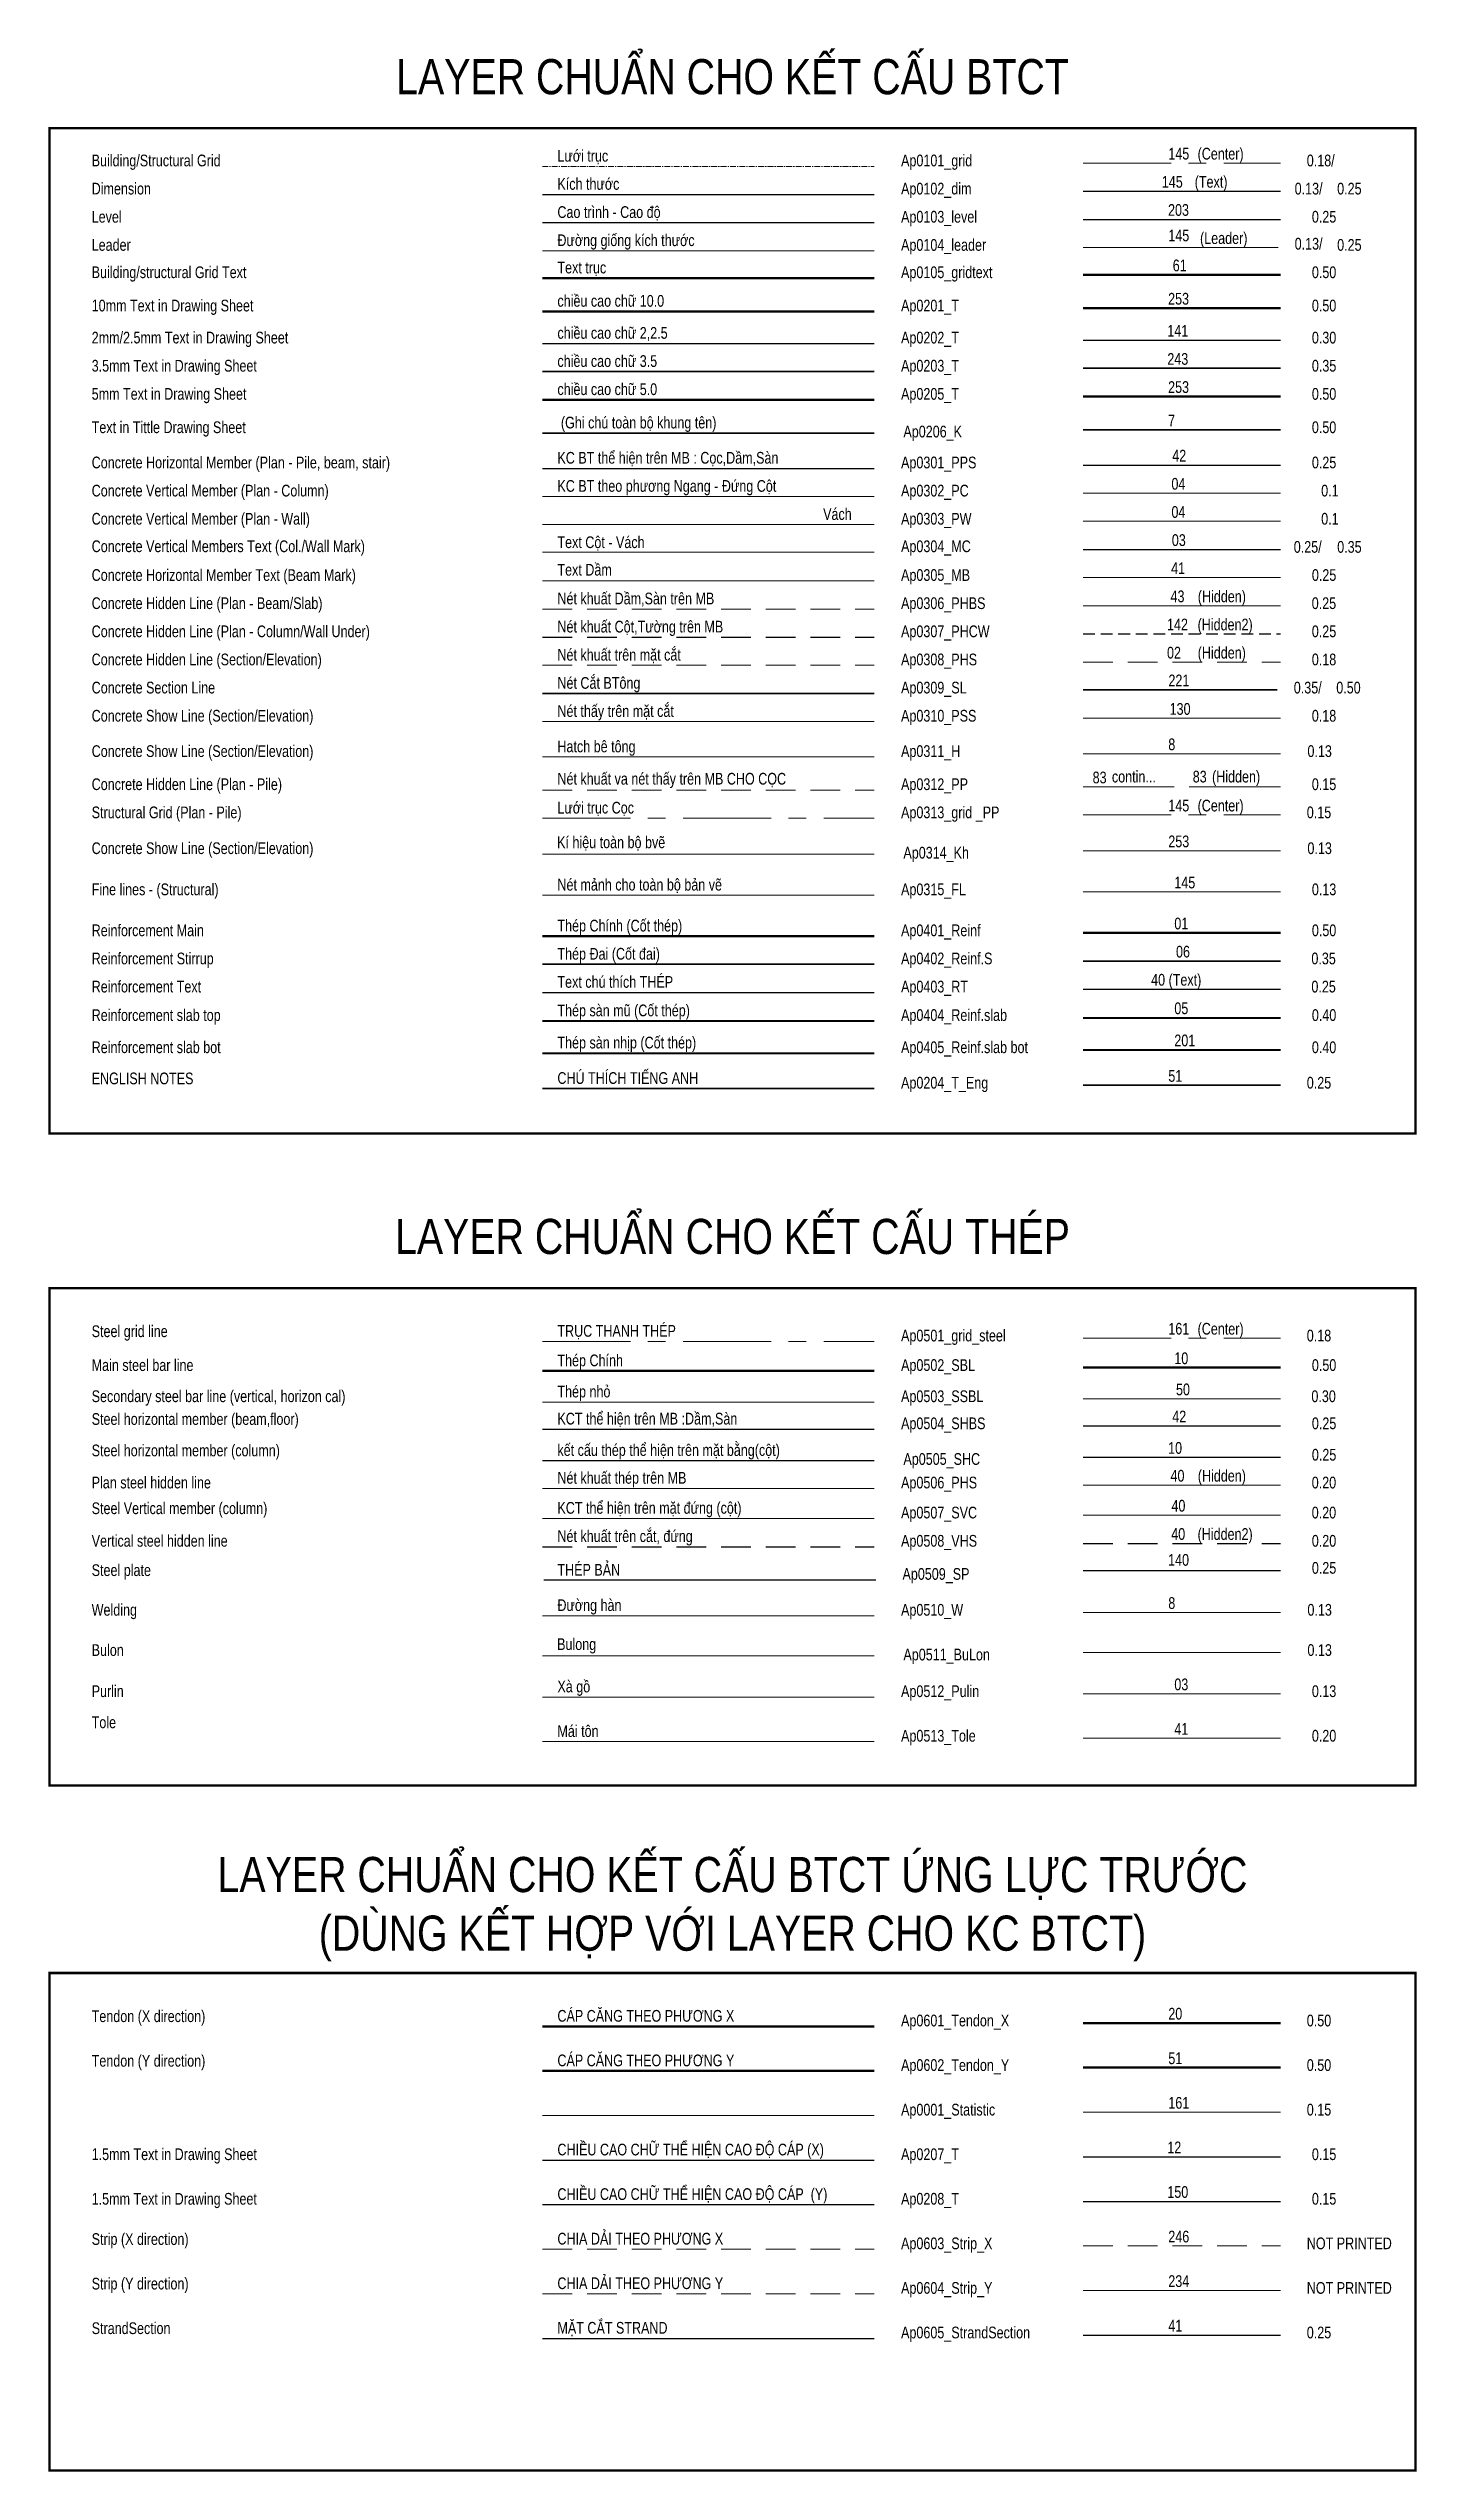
# Model space of a CAD drawing. Header units: millimetres. Extents: x 925681 to 1410834, y 71669 to 296428.
# Drawn here: x 1002164 to 1031334, y 232447 to 284111 of the extents above; entities that cross this region are included whole.
import ezdxf
from ezdxf.enums import TextEntityAlignment as Align

# ---------------------------------------------------------------- set-up
doc = ezdxf.new("R2010")
doc.units = ezdxf.units.MM
doc.header["$LTSCALE"] = 100
for name, pattern in [('CENTER', [2, 1.25, -0.25, 0.25, -0.25]), ('HIDDEN', [9.525, 6.35, -3.175]), ('HIDDEN2', [0.1875, 0.125, -0.0625])]:
    doc.linetypes.add(name, pattern=pattern)
for name, color, linetype, lineweight in [('Ap0001_Statistic', 161, 'Continuous', 15), ('Ap0101_grid', 145, 'CENTER', 18), ('Ap0102_dim', 145, 'Continuous', 25), ('Ap0103_level', 203, 'Continuous', 25), ('Ap0104_leader', 145, 'Continuous', 25), ('Ap0105_gridtext', 61, 'Continuous', 50), ('Ap0201_T', 253, 'Continuous', 50), ('Ap0202_T', 141, 'Continuous', 25), ('Ap0203_T', 243, 'Continuous', 35), ('Ap0204_T_ENGLISH', 51, 'Continuous', 35), ('Ap0205_T', 253, 'Continuous', 50), ('Ap0206_K', 7, 'Continuous', 35), ('Ap0207_T', 12, 'Continuous', 25), ('Ap0208_T', 150, 'Continuous', 25), ('Ap0301_PPS', 42, 'Continuous', 30), ('Ap0302_PC', 4, 'Continuous', 9), ('Ap0303_PW', 4, 'Continuous', 9), ('Ap0304_MC', 3, 'Continuous', 25), ('Ap0305_MB', 41, 'Continuous', 25), ('Ap0306_PHBS', 43, 'HIDDEN', 20), ('Ap0307_PHCW', 142, 'HIDDEN2', 25), ('Ap0308_PHS', 2, 'HIDDEN', 18), ('Ap0309_SL', 221, 'Continuous', 35), ('Ap0310_PSS', 130, 'Continuous', 18), ('Ap0311_H', 8, 'Continuous', 15), ('Ap0312_PP', 84, 'HIDDEN', 15), ('Ap0313_grid _PP', 145, 'CENTER', 15), ('Ap0314_Kh', 253, 'Continuous', 15), ('Ap0315_FL', 145, 'Continuous', 13), ('Ap0401_Reinf', 1, 'Continuous', 50), ('Ap0402_Reinf.S', 6, 'Continuous', 35), ('Ap0403_RT', 40, 'Continuous', 25), ('Ap0404_Reinf.slab', 5, 'Continuous', 40), ('Ap0405_Reinf.slab bot', 201, 'Continuous', 40), ('Ap0501-grid_steel', 61, 'CENTER', 18), ('Ap0502_SBL', 10, 'Continuous', 50), ('Ap0503_SSBL', 50, 'Continuous', 20), ('Ap0504_SHBS', 42, 'Continuous', 25), ('Ap0505_SHC', 1, 'Continuous', 25), ('Ap0506_PHS', 40, 'Continuous', 20), ('Ap0507_SVC', 40, 'Continuous', 20), ('Ap0508_VHS', 40, 'HIDDEN', 25), ('Ap0509_SP', 140, 'Continuous', 25), ('Ap0510_W', 8, 'Continuous', 13), ('Ap0511_BuLon', 150, 'Continuous', 13), ('Ap0512_Pulin', 3, 'Continuous', 13), ('Ap0513_Tole', 41, 'Continuous', 20), ('Ap0601_Tendon_X', 20, 'Continuous', 50), ('Ap0602_Tendon_Y', 51, 'Continuous', 50), ('Ap0605-StrandSection', 41, 'Continuous', 25)]:
    doc.layers.add(name, color=color, linetype=linetype, lineweight=lineweight)
doc.layers.add('Ap0603_Strip_X', color=246, linetype='HIDDEN', lineweight=9, plot=False)
doc.layers.add('Ap0604_Strip_Y', color=156, linetype='HIDDEN', lineweight=9, plot=False)
doc.styles.add('Ap_vn_vni.shx', font='vn_vni.shx', dxfattribs={"width": 0.8})
doc.styles.add('Ap_Vni-helve', font='', dxfattribs={"width": 0.8, "height": 1})
doc.styles.get('Ap_Vni-helve').set_extended_font_data('VNI-Helve')

msp = doc.modelspace()

# ---------------------------------------------------------------- texts
at = {"layer": 'Ap0001_Statistic', "style": 'Ap_vn_vni.shx', "width": 0.8}
for s, p in [('Ap0001_Statistic', (1020343.2, 240038.3)), ('161', (1026041.2, 240183.4)), ('0.15', (1028993.8, 240038.3))]:
    msp.add_text(s, height=250, rotation=360, dxfattribs=at).set_placement(p)
at = {"layer": 'Ap0101_grid', "style": 'Ap_vn_vni.shx', "width": 0.8}
for s, p in [('Building/Structural Grid', (1003085.9, 281597.4)), ('Löôùi truïc', (1013016.2, 281697.4)), ('Ap0101_grid', (1020343.2, 281597.4)), ('145', (1026041.2, 281742.6)), ('(Center)', (1026665.5, 281742.6)), ('0.18/', (1028993.8, 281597.4)), ('145', (1026041.2, 279999.2))]:
    msp.add_text(s, height=250, rotation=360, dxfattribs=at).set_placement(p)
at = {"layer": 'Ap0102_dim', "style": 'Ap_vn_vni.shx', "width": 0.8}
for s, p in [('Dimension', (1003085.9, 280997.4)), ('Kích thöôùc', (1013016.2, 281097.4)), ('Ap0102_dim', (1020343.2, 280997.4))]:
    msp.add_text(s, height=250, rotation=360, dxfattribs=at).set_placement(p)
at = {"layer": 'Ap0102_dim', "lineweight": 25, "style": 'Ap_vn_vni.shx', "width": 0.8}
for s, p in [('145', (1025902.7, 281142.6)), ('(Text)', (1026604, 281142.6)), ('0.25', (1029641.4, 280997.4))]:
    msp.add_text(s, height=250, rotation=360, dxfattribs=at).set_placement(p)
at = {"layer": 'Ap0102_dim', "lineweight": 13, "style": 'Ap_vn_vni.shx', "width": 0.8}
msp.add_text('0.13/', height=250, rotation=360, dxfattribs=at).set_placement((1028735.4, 280997.4))
at = {"layer": 'Ap0103_level', "style": 'Ap_vn_vni.shx', "width": 0.8}
for s, p in [('Level', (1003085.9, 280397.4)), ('Cao trình - Cao ñoä', (1013016.2, 280497.4)), ('Ap0103_level', (1020343.2, 280397.4)), ('203', (1026035.4, 280542.6)), ('0.25', (1029102.1, 280397.4))]:
    msp.add_text(s, height=250, rotation=360, dxfattribs=at).set_placement(p)
at = {"layer": 'Ap0104_leader', "lineweight": 13, "style": 'Ap_vn_vni.shx', "width": 0.8}
for s, p in [('Leader', (1003085.9, 279797.4)), ('Ñöôøng gioáng kích thöôùc', (1013016.2, 279897.4)), ('Ap0104_leader', (1020343.2, 279797.4)), ('(Leader)', (1026717.7, 279942.6)), ('0.13/', (1028735.4, 279822.6))]:
    msp.add_text(s, height=250, rotation=360, dxfattribs=at).set_placement(p)
at = {"layer": 'Ap0104_leader', "style": 'Ap_vn_vni.shx', "width": 0.8}
msp.add_text('0.25', height=250, rotation=360, dxfattribs=at).set_placement((1029641.4, 279797.4))
at = {"layer": 'Ap0105_gridtext', "style": 'Ap_vn_vni.shx', "width": 0.8}
for s, p in [('Text truïc', (1013016.2, 279314.7)), ('61', (1026135.4, 279359.9)), ('Building/structural Grid Text', (1003085.9, 279214.7)), ('Ap0105_gridtext', (1020343.2, 279214.7)), ('0.50', (1029102.1, 279214.7))]:
    msp.add_text(s, height=250, rotation=360, dxfattribs=at).set_placement(p)
at = {"layer": 'Ap0201_T', "style": 'Ap_vn_vni.shx', "width": 0.8}
for s, p in [('10mm Text in Drawing Sheet', (1003085.9, 278504.6)), ('chieàu cao chöõ 10.0', (1013016.2, 278604.6)), ('Ap0201_T', (1020343.2, 278504.6)), ('253', (1026037.1, 278649.8)), ('0.50', (1029102.1, 278504.6))]:
    msp.add_text(s, height=250, rotation=360, dxfattribs=at).set_placement(p)
at = {"layer": 'Ap0202_T', "style": 'Ap_vn_vni.shx', "width": 0.8}
for s, p in [('2mm/2.5mm Text in Drawing Sheet', (1003085.9, 277821.3)), ('chieàu cao chöõ 2,2.5', (1013016.2, 277921.3)), ('Ap0202_T', (1020343.2, 277821.3)), ('141', (1026020.1, 277966.5)), ('0.30', (1029102.1, 277821.3))]:
    msp.add_text(s, height=250, rotation=360, dxfattribs=at).set_placement(p)
at = {"layer": 'Ap0203_T', "style": 'Ap_vn_vni.shx', "width": 0.8}
for s, p in [('3.5mm Text in Drawing Sheet', (1003085.9, 277221.3)), ('chieàu cao chöõ 3.5', (1013016.2, 277321.3)), ('Ap0203_T', (1020343.2, 277221.3)), ('243', (1026020.1, 277366.5)), ('0.35', (1029102.1, 277221.3))]:
    msp.add_text(s, height=250, rotation=360, dxfattribs=at).set_placement(p)
at = {"layer": 'Ap0204_T_ENGLISH', "style": 'Ap_vn_vni.shx', "width": 0.8}
for s, p in [('ENGLISH NOTES', (1003085.9, 262025.7)), ('CHUÙ THÍCH TIEÁNG ANH', (1013016.2, 262033.9)), ('Ap0204_T_Eng', (1020343.2, 261933.9)), ('51', (1026041.2, 262079.1)), ('0.25', (1028993.8, 261933.9))]:
    msp.add_text(s, height=250, rotation=360, dxfattribs=at).set_placement(p)
at = {"layer": 'Ap0205_T', "style": 'Ap_vn_vni.shx', "width": 0.8}
for s, p in [('chieàu cao chöõ 5.0', (1013016.2, 276721.3)), ('253', (1026037.1, 276766.5)), ('5mm Text in Drawing Sheet', (1003085.9, 276621.3)), ('Ap0205_T', (1020343.2, 276621.3)), ('0.50', (1029102.1, 276621.3))]:
    msp.add_text(s, height=250, rotation=360, dxfattribs=at).set_placement(p)
at = {"layer": 'Ap0206_K', "style": 'Ap_vn_vni.shx', "width": 0.8}
for s, p in [('Text in Tittle Drawing Sheet', (1003085.9, 275909.8)), (' (Ghi chuù toaøn boä khung teân)', (1013016.2, 276009.8)), ('Ap0206_K', (1020393.1, 275818.2)), ('7', (1026037.1, 276054.9)), ('0.50', (1029102.1, 275909.8))]:
    msp.add_text(s, height=250, rotation=360, dxfattribs=at).set_placement(p)
at = {"layer": 'Ap0207_T', "style": 'Ap_vn_vni.shx', "width": 0.8}
for s, p in [('1.5mm Text in Drawing Sheet', (1003085.9, 239088)), ('CHIEÀU CAO CHÖÕ THEÅ HIEÄN CAO ÑOÄ CAÙP (X)', (1013016.2, 239188)), ('Ap0207_T', (1020343.2, 239088)), ('12', (1026020.1, 239233.2)), ('0.15', (1029102.1, 239088))]:
    msp.add_text(s, height=250, rotation=360, dxfattribs=at).set_placement(p)
at = {"layer": 'Ap0208_T', "style": 'Ap_vn_vni.shx', "width": 0.8}
for s, p in [('1.5mm Text in Drawing Sheet', (1003085.9, 238137.7)), ('CHIEÀU CAO CHÖÕ THEÅ HIEÄN CAO ÑOÄ CAÙP  (Y)', (1013016.2, 238237.7)), ('Ap0208_T', (1020343.2, 238137.7)), ('150', (1026020.1, 238282.9)), ('0.15', (1029102.1, 238137.7))]:
    msp.add_text(s, height=250, rotation=360, dxfattribs=at).set_placement(p)
at = {"layer": 'Ap0301_PPS', "style": 'Ap_vn_vni.shx', "width": 0.8}
for s, p in [('Concrete Horizontal Member (Plan - Pile, beam, stair)', (1003085.9, 275158.5)), ('KC BT theå hieän treân MB : Coïc,Daàm,Saøn', (1013016.2, 275258.5)), ('Ap0301_PPS', (1020343.2, 275158.5)), ('42', (1026125.3, 275303.7)), ('0.25', (1029102.1, 275158.5))]:
    msp.add_text(s, height=250, rotation=360, dxfattribs=at).set_placement(p)
at = {"layer": 'Ap0302_PC', "style": 'Ap_vn_vni.shx', "width": 0.8}
for s, p in [('KC BT theo phöông Ngang - Ñöùng Coät', (1013016.2, 274658.5)), ('04', (1026108, 274703.7)), ('Concrete Vertical Member (Plan - Column)', (1003085.9, 274558.5)), ('Ap0302_PC', (1020343.2, 274558.5)), ('0.1', (1029300.8, 274558.5))]:
    msp.add_text(s, height=250, rotation=360, dxfattribs=at).set_placement(p)
at = {"layer": 'Ap0303_PW', "style": 'Ap_vn_vni.shx', "width": 0.8}
for s, p in [('04', (1026108, 274103.7)), ('Concrete Vertical Member (Plan - Wall)', (1003085.9, 273958.5)), ('Vaùch', (1018681.3, 274058.5)), ('Ap0303_PW', (1020343.2, 273958.5)), ('0.1', (1029300.8, 273958.5))]:
    msp.add_text(s, height=250, rotation=360, dxfattribs=at).set_placement(p)
at = {"layer": 'Ap0304_MC', "lineweight": 18, "style": 'Ap_vn_vni.shx', "width": 0.8}
for s, p in [('Concrete Vertical Members Text (Col./Wall Mark)', (1003085.9, 273371.8)), ('Text Coät - Vaùch', (1013016.2, 273458.5)), ('Ap0304_MC', (1020343.2, 273371.8))]:
    msp.add_text(s, height=250, rotation=360, dxfattribs=at).set_placement(p)
at = {"layer": 'Ap0304_MC', "style": 'Ap_vn_vni.shx', "width": 0.8}
for s, p in [('03', (1026116.3, 273503.7)), ('0.25/', (1028716.2, 273358.5))]:
    msp.add_text(s, height=250, rotation=360, dxfattribs=at).set_placement(p)
at = {"layer": 'Ap0304_MC', "lineweight": 35, "style": 'Ap_vn_vni.shx', "width": 0.8}
msp.add_text('0.35', height=250, rotation=360, dxfattribs=at).set_placement((1029642.2, 273358.5))
at = {"layer": 'Ap0305_MB', "lineweight": 18, "style": 'Ap_vn_vni.shx', "width": 0.8}
for s, p in [('Concrete Horizontal Member Text (Beam Mark)', (1003085.9, 272758.5)), ('Text Daàm', (1013016.2, 272871.8)), ('Ap0305_MB', (1020343.2, 272758.5)), ('41', (1026101.7, 272903.7)), ('0.25', (1029102.1, 272758.5))]:
    msp.add_text(s, height=250, rotation=360, dxfattribs=at).set_placement(p)
at = {"layer": 'Ap0306_PHBS', "style": 'Ap_vn_vni.shx', "width": 0.8}
for s, p in [('Concrete Hidden Line (Plan - Beam/Slab)', (1003085.9, 272158.5)), ('Neùt khuaát Daàm,Saøn treân MB', (1013016.2, 272258.5)), ('Ap0306_PHBS', (1020343.2, 272158.5)), ('43', (1026088.3, 272303.7)), ('(Hidden)', (1026670.3, 272303.7)), ('0.25', (1029099.3, 272158.5))]:
    msp.add_text(s, height=250, rotation=360, dxfattribs=at).set_placement(p)
at = {"layer": 'Ap0307_PHCW', "style": 'Ap_vn_vni.shx', "width": 0.8}
for s, p in [('Concrete Hidden Line (Plan - Column/Wall Under)', (1003085.9, 271558.5)), ('Neùt khuaát Coät,Töôøng treân MB', (1013016.2, 271658.5)), ('Ap0307_PHCW', (1020343.2, 271558.5))]:
    msp.add_text(s, height=250, rotation=360, dxfattribs=at).set_placement(p)
at = {"layer": 'Ap0307_PHCW', "lineweight": 25, "style": 'Ap_vn_vni.shx', "width": 0.8}
for s, p in [('142', (1026013.1, 271703.7)), ('(Hidden2)', (1026665.6, 271703.7)), ('0.25', (1029101, 271558.5))]:
    msp.add_text(s, height=250, rotation=360, dxfattribs=at).set_placement(p)
at = {"layer": 'Ap0308_PHS', "style": 'Ap_vn_vni.shx', "width": 0.8}
for s, p in [('Neùt khuaát treân maët caét', (1013016.2, 271058.5)), ('02', (1026013.1, 271103.7)), ('(Hidden)', (1026668.6, 271103.7)), ('Concrete Hidden Line (Section/Elevation)', (1003085.9, 270958.5)), ('Ap0308_PHS', (1020343.2, 270958.5)), ('0.18', (1029101, 270958.5))]:
    msp.add_text(s, height=250, rotation=360, dxfattribs=at).set_placement(p)
at = {"layer": 'Ap0309_SL', "style": 'Ap_vn_vni.shx', "width": 0.8}
for s, p in [('Neùt Caét BToâng', (1013016.2, 270458.5)), ('221', (1026043.9, 270511.3)), ('Concrete Section Line', (1003085.9, 270358.5)), ('Ap0309_SL', (1020343.2, 270358.5)), ('0.35/', (1028716.8, 270358.5))]:
    msp.add_text(s, height=250, rotation=360, dxfattribs=at).set_placement(p)
at = {"layer": 'Ap0309_SL', "lineweight": 50, "style": 'Ap_vn_vni.shx', "width": 0.8}
msp.add_text('0.50', height=250, rotation=360, dxfattribs=at).set_placement((1029622.2, 270358.5))
at = {"layer": 'Ap0310_PSS', "style": 'Ap_vn_vni.shx', "width": 0.8}
for s, p in [('Concrete Show Line (Section/Elevation)', (1003085.9, 269758.5)), ('Neùt thaáy treân maët caét', (1013016.2, 269858.5)), ('Ap0310_PSS', (1020343.2, 269758.5)), ('130', (1026069.3, 269903.7)), ('0.18', (1029101, 269758.5))]:
    msp.add_text(s, height=250, rotation=360, dxfattribs=at).set_placement(p)
at = {"layer": 'Ap0311_H', "style": 'Ap_vn_vni.shx', "width": 0.8}
for s, p in [('Concrete Show Line (Section/Elevation)', (1003085.9, 269004.1)), ('Hatch beâ toâng', (1013016.2, 269104.1)), ('Ap0311_H', (1020343.2, 269004.1)), ('8', (1026041.2, 269149.3)), ('0.13', (1029008, 269004.1))]:
    msp.add_text(s, height=250, rotation=360, dxfattribs=at).set_placement(p)
at = {"layer": 'Ap0312_PP', "style": 'Ap_vn_vni.shx', "width": 0.8}
for s, p in [('Neùt khuaát va neùt thaáy treân MB CHO COÏC', (1013016.2, 268415.5)), ('83', (1024427.3, 268442.6)), ('contin...', (1024838.8, 268460.7)), ('83', (1026562, 268460.7)), ('(Hidden)', (1026973.5, 268460.7)), ('Concrete Hidden Line (Plan - Pile)', (1003085.9, 268298.2)), ('Ap0312_PP', (1020343.2, 268298.2)), ('0.15', (1029101, 268298.2))]:
    msp.add_text(s, height=250, rotation=360, dxfattribs=at).set_placement(p)
at = {"layer": 'Ap0313_grid _PP', "style": 'Ap_vn_vni.shx', "width": 0.8}
for s, p in [('Structural Grid (Plan - Pile)', (1003085.9, 267698.2)), ('Löôùi truïc Coïc', (1013016.2, 267798.2)), ('Ap0313_grid _PP', (1020343.2, 267698.2)), ('145', (1026041.2, 267843.4)), ('(Center)', (1026665.5, 267843.4)), ('0.15', (1028993.8, 267698.2)), ('Fine lines - (Structural)', (1003085.9, 266056.9))]:
    msp.add_text(s, height=250, rotation=360, dxfattribs=at).set_placement(p)
at = {"layer": 'Ap0314_Kh', "style": 'Ap_Vni-helve', "width": 0.8}
for s, p in [('LAYER CHUAÅN CHO KEÁT CAÁU BTCT', (1016749, 282909.3)), ('LAYER CHUAÅN CHO KEÁT CAÁU THEÙP', (1016749, 258181.5)), ('LAYER CHUAÅN CHO KEÁT CAÁU BTCT ÖÙNG LÖÏC TRÖÔÙC', (1016749, 244576.9)), ('(DUØNG KEÁT HÔÏP VÔÙI LAYER CHO KC BTCT)', (1016749, 243326.9))]:
    msp.add_text(s, height=750, rotation=360, dxfattribs=at).set_placement(p, align=Align.BOTTOM_CENTER)
at = {"layer": 'Ap0314_Kh', "style": 'Ap_vn_vni.shx', "width": 0.8}
for s, p in [('Concrete Show Line (Section/Elevation)', (1003085.9, 266934.2)), ('Kí hieäu toaøn boä bveõ', (1013009.8, 267060.1)), ('Ap0314_Kh', (1020393.1, 266838.7)), ('253', (1026041.2, 267079.4)), ('0.13', (1029008, 266934.2))]:
    msp.add_text(s, height=250, rotation=360, dxfattribs=at).set_placement(p)
at = {"layer": 'Ap0315_FL', "style": 'Ap_vn_vni.shx', "width": 0.8}
for s, p in [('Neùt maûnh cho toaøn boä baûn veõ', (1013016.2, 266156.9)), ('Ap0315_FL', (1020343.2, 266056.9)), ('145', (1026169.4, 266202.1)), ('0.13', (1029102.1, 266056.9))]:
    msp.add_text(s, height=250, rotation=360, dxfattribs=at).set_placement(p)
at = {"layer": 'Ap0401_Reinf', "style": 'Ap_vn_vni.shx', "width": 0.8}
for s, p in [('Theùp Chính (Coát theùp)', (1013016.2, 265283.4)), ('01', (1026169.4, 265328.5)), ('Reinforcement Main', (1003085.9, 265183.4)), ('Ap0401_Reinf', (1020343.2, 265183.4)), ('0.50', (1029102.1, 265183.4))]:
    msp.add_text(s, height=250, rotation=360, dxfattribs=at).set_placement(p)
at = {"layer": 'Ap0402_Reinf.S', "style": 'Ap_vn_vni.shx', "width": 0.8}
for s, p in [('Reinforcement Stirrup', (1003085.9, 264583.4)), ('Theùp Ñai (Coát ñai)', (1013016.2, 264683.4)), ('Ap0402_Reinf.S', (1020343.2, 264583.4)), ('06', (1026205.1, 264728.5)), ('0.35', (1029092.1, 264583.4))]:
    msp.add_text(s, height=250, rotation=360, dxfattribs=at).set_placement(p)
at = {"layer": 'Ap0403_RT', "style": 'Ap_vn_vni.shx', "width": 0.8}
for s, p in [('Reinforcement Text', (1003085.9, 263983.4)), ('Text chuù thích THEÙP', (1013016.2, 264083.4)), ('Ap0403_RT', (1020343.2, 263983.4)), ('40 (Text)', (1025675.1, 264128.5)), ('0.25', (1029092.1, 263983.4))]:
    msp.add_text(s, height=250, rotation=360, dxfattribs=at).set_placement(p)
at = {"layer": 'Ap0404_Reinf.slab', "style": 'Ap_vn_vni.shx', "width": 0.8}
for s, p in [('Reinforcement slab top', (1003085.9, 263375.7)), ('Theùp saøn muõ (Coát theùp)', (1013016.2, 263475.7)), ('Ap0404_Reinf.slab', (1020343.2, 263375.7)), ('05', (1026169.4, 263520.9)), ('0.40', (1029102.1, 263375.7))]:
    msp.add_text(s, height=250, rotation=360, dxfattribs=at).set_placement(p)
at = {"layer": 'Ap0405_Reinf.slab bot', "style": 'Ap_vn_vni.shx', "width": 0.8}
for s, p in [('Theùp saøn nhòp (Coát theùp)', (1013016.2, 262790)), ('201', (1026169.4, 262835.2)), ('Reinforcement slab bot', (1003085.9, 262690)), ('Ap0405_Reinf.slab bot', (1020343.2, 262690)), ('0.40', (1029102.1, 262690))]:
    msp.add_text(s, height=250, rotation=360, dxfattribs=at).set_placement(p)
at = {"layer": 'Ap0501-grid_steel', "style": 'Ap_vn_vni.shx', "width": 0.8}
for s, p in [('Steel grid line', (1003085.9, 256635.1)), ('TRUÏC THANH THEÙP', (1013016.2, 256643.3)), ('Ap0501_grid_steel', (1020343.2, 256543.3)), ('161', (1026041.2, 256688.5)), ('(Center)', (1026665.5, 256688.5)), ('0.18', (1028993.8, 256543.3))]:
    msp.add_text(s, height=250, rotation=360, dxfattribs=at).set_placement(p)
at = {"layer": 'Ap0502_SBL', "style": 'Ap_vn_vni.shx', "width": 0.8}
for s, p in [('Theùp Chính ', (1013016.2, 256013.4)), ('10', (1026169.4, 256058.6)), ('Main steel bar line', (1003085.9, 255913.4)), ('Ap0502_SBL', (1020343.2, 255913.4)), ('0.50', (1029102.1, 255913.4))]:
    msp.add_text(s, height=250, rotation=360, dxfattribs=at).set_placement(p)
at = {"layer": 'Ap0503_SSBL', "style": 'Ap_vn_vni.shx', "width": 0.8}
for s, p in [('Secondary steel bar line (vertical, horizon cal)', (1003085.9, 255249.2)), ('Theùp nhoû', (1013016.2, 255349.2)), ('Ap0503_SSBL', (1020343.2, 255249.2)), ('50', (1026205.1, 255394.3)), ('0.30', (1029092.1, 255249.2))]:
    msp.add_text(s, height=250, rotation=360, dxfattribs=at).set_placement(p)
at = {"layer": 'Ap0504_SHBS', "style": 'Ap_vn_vni.shx', "width": 0.8}
for s, p in [('Steel horizontal member (beam,floor)', (1003085.9, 254763.5)), ('KCT theå hieän treân MB :Daàm,Saøn', (1013016.2, 254771.7)), ('Ap0504_SHBS', (1020343.2, 254671.7)), ('42', (1026125.3, 254816.9)), ('0.25', (1029102.1, 254671.7))]:
    msp.add_text(s, height=250, rotation=360, dxfattribs=at).set_placement(p)
at = {"layer": 'Ap0505_SHC', "style": 'Ap_vn_vni.shx', "width": 0.8}
for s, p in [('Steel horizontal member (column)', (1003085.9, 254094)), ('keát caáu theùp theå hieän treân maët baèng(coät)', (1013016.2, 254102.2)), ('10', (1026037.1, 254147.4)), ('0.25', (1029102.1, 254002.2)), ('Ap0505_SHC', (1020393.1, 253910.7))]:
    msp.add_text(s, height=250, rotation=360, dxfattribs=at).set_placement(p)
at = {"layer": 'Ap0506_PHS', "style": 'Ap_vn_vni.shx', "width": 0.8}
for s, p in [('Plan steel hidden line', (1003085.9, 253409.2)), ('Neùt khuaát theùp treân MB', (1013016.2, 253509.2)), ('40', (1026088.3, 253554.4)), ('(Hidden)', (1026670.3, 253554.4)), ('Ap0506_PHS', (1020343.2, 253409.2)), ('0.20', (1029099.3, 253409.2)), ('0.20', (1029099.3, 252769.2))]:
    msp.add_text(s, height=250, rotation=360, dxfattribs=at).set_placement(p)
at = {"layer": 'Ap0507_SVC', "style": 'Ap_vn_vni.shx', "width": 0.8}
for s, p in [('KCT theå hieän treân maët ñöùng (coät)', (1013016.2, 252869.2)), ('40', (1026108, 252914.4)), ('Steel Vertical member (column)', (1003085.9, 252861)), ('Ap0507_SVC', (1020343.2, 252769.2))]:
    msp.add_text(s, height=250, rotation=360, dxfattribs=at).set_placement(p)
at = {"layer": 'Ap0508_VHS', "style": 'Ap_vn_vni.shx', "width": 0.8}
for s, p in [('Vertical steel hidden line', (1003085.9, 252166.5)), ('Neùt khuaát treân caét, ñöùng', (1013016.2, 252266.5)), ('Ap0508_VHS', (1020343.2, 252166.5))]:
    msp.add_text(s, height=250, rotation=360, dxfattribs=at).set_placement(p)
at = {"layer": 'Ap0508_VHS', "lineweight": 25, "style": 'Ap_vn_vni.shx', "width": 0.8}
for s, p in [('40', (1026103.3, 252311.7)), ('(Hidden2)', (1026665.6, 252311.7)), ('0.20', (1029101, 252166.5))]:
    msp.add_text(s, height=250, rotation=360, dxfattribs=at).set_placement(p)
at = {"layer": 'Ap0509_SP', "style": 'Ap_vn_vni.shx', "width": 0.8}
for s, p in [('Steel plate', (1003085.9, 251541.3)), ('THEÙP BAÛN', (1013016.2, 251549.5)), ('Ap0509_SP', (1020373.6, 251460.4)), ('140', (1026037.1, 251760.3)), ('0.25', (1029102.1, 251589.7))]:
    msp.add_text(s, height=250, rotation=360, dxfattribs=at).set_placement(p)
at = {"layer": 'Ap0510_W', "style": 'Ap_vn_vni.shx', "width": 0.8}
for s, p in [('8', (1026041.2, 250840.5)), ('Welding', (1003085.9, 250695.3)), ('Ñöôøng haøn', (1013016.2, 250795.3)), ('Ap0510_W', (1020343.2, 250695.3)), ('0.13', (1029008, 250695.3))]:
    msp.add_text(s, height=250, rotation=360, dxfattribs=at).set_placement(p)
at = {"layer": 'Ap0511_BuLon', "style": 'Ap_vn_vni.shx', "width": 0.8}
for s, p in [('Bulon', (1003085.9, 249837.6)), ('Bulong', (1013009.8, 249963.6)), ('0.13', (1029008, 249837.6)), ('Ap0511_BuLon', (1020393.1, 249742.1))]:
    msp.add_text(s, height=250, rotation=360, dxfattribs=at).set_placement(p)
at = {"layer": 'Ap0512_Pulin', "color": 3, "style": 'Ap_vn_vni.shx', "width": 0.8}
for s, p in [('Purlin', (1003085.9, 248960.4)), ('Xaø goà', (1013016.2, 249060.4)), ('Ap0512_Pulin', (1020343.2, 248960.4)), ('03', (1026169.4, 249105.6)), ('0.13', (1029102.1, 248960.4))]:
    msp.add_text(s, height=250, rotation=360, dxfattribs=at).set_placement(p)
at = {"layer": 'Ap0513_Tole', "style": 'Ap_vn_vni.shx', "width": 0.8}
for s, p in [('Tole', (1003085.9, 248296.5)), ('Maùi toân', (1013016.2, 248110.1)), ('Ap0513_Tole', (1020343.2, 248010.1)), ('41', (1026169.4, 248155.3)), ('0.20', (1029102.1, 248010.1))]:
    msp.add_text(s, height=250, rotation=360, dxfattribs=at).set_placement(p)
at = {"layer": 'Ap0601_Tendon_X', "style": 'Ap_vn_vni.shx', "width": 0.8}
for s, p in [('CAÙP CAÊNG THEO PHÖÔNG X', (1013016.2, 242038.8)), ('20', (1026041.2, 242084)), ('Tendon (X direction)', (1003085.9, 242030.6)), ('Ap0601_Tendon_X', (1020343.2, 241938.8)), ('0.50', (1028993.8, 241938.8))]:
    msp.add_text(s, height=250, rotation=360, dxfattribs=at).set_placement(p)
at = {"layer": 'Ap0602_Tendon_Y', "style": 'Ap_vn_vni.shx', "width": 0.8}
for s, p in [('Tendon (Y direction)', (1003085.9, 241080.3)), ('CAÙP CAÊNG THEO PHÖÔNG Y', (1013016.2, 241088.5)), ('51', (1026041.2, 241133.7)), ('Ap0602_Tendon_Y', (1020343.2, 240988.5)), ('0.50', (1028993.8, 240988.5))]:
    msp.add_text(s, height=250, rotation=360, dxfattribs=at).set_placement(p)
at = {"layer": 'Ap0603_Strip_X', "style": 'Ap_vn_vni.shx', "width": 0.8}
for s, p in [('Strip (X direction)', (1003085.9, 237279.2)), ('CHIA DAÛI THEO PHÖÔNG X', (1013016.2, 237287.4)), ('Ap0603_Strip_X', (1020343.2, 237187.4)), ('246', (1026041.2, 237332.6)), ('NOT PRINTED', (1028993.8, 237187.4))]:
    msp.add_text(s, height=250, rotation=360, dxfattribs=at).set_placement(p)
at = {"layer": 'Ap0604_Strip_Y', "style": 'Ap_vn_vni.shx', "width": 0.8}
for s, p in [('CHIA DAÛI THEO PHÖÔNG Y', (1013016.2, 236337.1)), ('234', (1026041.2, 236382.3)), ('Strip (Y direction)', (1003085.9, 236329)), ('Ap0604_Strip_Y', (1020343.2, 236237.1)), ('NOT PRINTED', (1028993.8, 236237.1))]:
    msp.add_text(s, height=250, rotation=360, dxfattribs=at).set_placement(p)
at = {"layer": 'Ap0605-StrandSection', "style": 'Ap_vn_vni.shx', "width": 0.8}
for s, p in [('StrandSection', (1003085.9, 235378.7)), ('MAËT CAÉT STRAND', (1013016.2, 235386.9)), ('41', (1026041.2, 235432.1)), ('Ap0605_StrandSection', (1020343.2, 235286.9)), ('0.25', (1028993.8, 235286.9))]:
    msp.add_text(s, height=250, rotation=360, dxfattribs=at).set_placement(p)

# ---------------------------------------------------------------- linework, layer by layer
at = {"layer": 'Ap0001_Statistic', "ltscale": 15}
for p, q in [((1012696, 240038.3), (1019771.4, 240038.3)), ((1024225, 240108.6), (1028432.4, 240108.6))]:
    msp.add_line(p, q, dxfattribs=at)
at = {"layer": 'Ap0101_grid'}
msp.add_line((1012696, 281597.4), (1019771.4, 281597.4), dxfattribs=at)
at = {"layer": 'Ap0101_grid', "ltscale": 15}
msp.add_line((1024225, 281667.8), (1028432.4, 281667.8), dxfattribs=at)
at = {"layer": 'Ap0102_dim', "lineweight": 25}
msp.add_line((1024225, 281067.8), (1028432.4, 281067.8), dxfattribs=at)
at = {"layer": 'Ap0102_dim'}
msp.add_line((1012696, 280997.4), (1019771.4, 280997.4), dxfattribs=at)
at = {"layer": 'Ap0103_level'}
for p, q in [((1012696, 280397.4), (1019771.4, 280397.4)), ((1024225, 280467.8), (1028432.4, 280467.8))]:
    msp.add_line(p, q, dxfattribs=at)
at = {"layer": 'Ap0104_leader', "lineweight": 13}
for p, q in [((1012696, 279797.4), (1019771.4, 279797.4)), ((1024225, 279867.8), (1028383, 279867.8))]:
    msp.add_line(p, q, dxfattribs=at)
at = {"layer": 'Ap0105_gridtext'}
for p, q in [((1012696, 279214.7), (1019771.4, 279214.7)), ((1024225, 279285.1), (1028432.4, 279285.1))]:
    msp.add_line(p, q, dxfattribs=at)
at = {"layer": 'Ap0201_T'}
for p, q in [((1012696, 278504.6), (1019771.4, 278504.6)), ((1024225, 278574.9), (1028432.4, 278574.9))]:
    msp.add_line(p, q, dxfattribs=at)
at = {"layer": 'Ap0202_T'}
for p, q in [((1012696, 277821.3), (1019771.4, 277821.3)), ((1024225, 277891.7), (1028432.4, 277891.7))]:
    msp.add_line(p, q, dxfattribs=at)
at = {"layer": 'Ap0203_T'}
for p, q in [((1012696, 277221.3), (1019771.4, 277221.3)), ((1024225, 277291.7), (1028432.4, 277291.7))]:
    msp.add_line(p, q, dxfattribs=at)
at = {"layer": 'Ap0204_T_ENGLISH'}
for p, q in [((1024225, 262004.3), (1028432.4, 262004.3)), ((1012696, 261933.9), (1019771.4, 261933.9))]:
    msp.add_line(p, q, dxfattribs=at)
at = {"layer": 'Ap0205_T'}
for p, q in [((1012696, 276621.3), (1019771.4, 276621.3)), ((1024225, 276691.7), (1028432.4, 276691.7))]:
    msp.add_line(p, q, dxfattribs=at)
at = {"layer": 'Ap0206_K'}
for p, q in [((1012696, 275909.8), (1019771.4, 275909.8)), ((1024225, 275980.1), (1028432.4, 275980.1))]:
    msp.add_line(p, q, dxfattribs=at)
at = {"layer": 'Ap0207_T'}
for p, q in [((1012696, 239088), (1019771.4, 239088)), ((1024225, 239158.4), (1028432.4, 239158.4))]:
    msp.add_line(p, q, dxfattribs=at)
at = {"layer": 'Ap0208_T'}
for p, q in [((1024225, 238208.1), (1028432.4, 238208.1)), ((1012696, 238137.7), (1019771.4, 238137.7))]:
    msp.add_line(p, q, dxfattribs=at)
at = {"layer": 'Ap0301_PPS'}
for p, q in [((1012696, 275158.5), (1019771.4, 275158.5)), ((1024225, 275228.8), (1028432.4, 275228.8))]:
    msp.add_line(p, q, dxfattribs=at)
at = {"layer": 'Ap0302_PC'}
for p, q in [((1012696, 274558.5), (1019771.4, 274558.5)), ((1024225, 274628.8), (1028432.4, 274628.8))]:
    msp.add_line(p, q, dxfattribs=at)
at = {"layer": 'Ap0303_PW'}
for p, q in [((1012696, 273958.5), (1019771.4, 273958.5)), ((1024225, 274028.8), (1028432.4, 274028.8))]:
    msp.add_line(p, q, dxfattribs=at)
at = {"layer": 'Ap0304_MC', "lineweight": 18}
msp.add_line((1012696, 273371.8), (1019771.4, 273371.8), dxfattribs=at)
at = {"layer": 'Ap0304_MC'}
msp.add_line((1024225, 273428.8), (1028432.4, 273428.8), dxfattribs=at)
at = {"layer": 'Ap0305_MB', "lineweight": 18}
for p, q in [((1024225, 272828.8), (1028432.4, 272828.8)), ((1012696, 272758.5), (1019771.4, 272758.5))]:
    msp.add_line(p, q, dxfattribs=at)
at = {"layer": 'Ap0306_PHBS'}
msp.add_line((1012696, 272158.5), (1019771.4, 272158.5), dxfattribs=at)
at = {"layer": 'Ap0306_PHBS', "ltscale": 20}
msp.add_line((1024225, 272228.8), (1028432.4, 272228.8), dxfattribs=at)
at = {"layer": 'Ap0307_PHCW', "linetype": 'HIDDEN'}
msp.add_line((1012696, 271558.5), (1019771.4, 271558.5), dxfattribs=at)
at = {"layer": 'Ap0307_PHCW', "lineweight": 25, "ltscale": 20}
msp.add_line((1024225, 271628.8), (1028432.4, 271628.8), dxfattribs=at)
at = {"layer": 'Ap0308_PHS'}
for p, q in [((1012696, 270958.5), (1019771.4, 270958.5)), ((1024225, 271028.8), (1028432.4, 271028.8))]:
    msp.add_line(p, q, dxfattribs=at)
at = {"layer": 'Ap0309_SL'}
for p, q in [((1012696, 270358.5), (1019771.4, 270358.5)), ((1024225, 270436.5), (1028359.9, 270436.5))]:
    msp.add_line(p, q, dxfattribs=at)
at = {"layer": 'Ap0310_PSS'}
for p, q in [((1012696, 269758.5), (1019771.4, 269758.5)), ((1024225, 269828.8), (1028432.4, 269828.8))]:
    msp.add_line(p, q, dxfattribs=at)
at = {"layer": 'Ap0311_H'}
for p, q in [((1012696, 269004.1), (1019771.4, 269004.1)), ((1024225, 269074.5), (1028432.4, 269074.5))]:
    msp.add_line(p, q, dxfattribs=at)
at = {"layer": 'Ap0312_PP'}
msp.add_line((1012696, 268298.2), (1019771.4, 268298.2), dxfattribs=at)
at = {"layer": 'Ap0312_PP', "linetype": 'Continuous'}
msp.add_line((1026169.3, 268368.6), (1024225, 268368.6), dxfattribs=at)
at = {"layer": 'Ap0312_PP', "ltscale": 20}
msp.add_line((1026488.1, 268368.6), (1028432.4, 268368.6), dxfattribs=at)
at = {"layer": 'Ap0313_grid _PP', "ltscale": 15}
for p, q in [((1012696, 267698.2), (1019771.4, 267698.2)), ((1024225, 267768.6), (1028432.4, 267768.6))]:
    msp.add_line(p, q, dxfattribs=at)
at = {"layer": 'Ap0314_Kh'}
for p, q in [((1012696, 266934.2), (1019771.4, 266934.2)), ((1024225, 267004.6), (1028432.4, 267004.6))]:
    msp.add_line(p, q, dxfattribs=at)
at = {"layer": 'Ap0315_FL'}
for p, q in [((1024225, 266127.3), (1028432.4, 266127.3)), ((1012696, 266056.9), (1019771.4, 266056.9))]:
    msp.add_line(p, q, dxfattribs=at)
at = {"layer": 'Ap0401_Reinf'}
for p, q in [((1012696, 265183.4), (1019771.4, 265183.4)), ((1024225, 265253.7), (1028432.4, 265253.7))]:
    msp.add_line(p, q, dxfattribs=at)
at = {"layer": 'Ap0402_Reinf.S'}
for p, q in [((1012696, 264583.4), (1019771.4, 264583.4)), ((1024225, 264653.7), (1028432.4, 264653.7))]:
    msp.add_line(p, q, dxfattribs=at)
at = {"layer": 'Ap0403_RT'}
for p, q in [((1024225, 264053.7), (1028432.4, 264053.7)), ((1012696, 263983.4), (1019771.4, 263983.4))]:
    msp.add_line(p, q, dxfattribs=at)
at = {"layer": 'Ap0404_Reinf.slab'}
for p, q in [((1012696, 263375.7), (1019771.4, 263375.7)), ((1024225, 263446.1), (1028432.4, 263446.1))]:
    msp.add_line(p, q, dxfattribs=at)
at = {"layer": 'Ap0405_Reinf.slab bot'}
for p, q in [((1012696, 262690), (1019771.4, 262690)), ((1024225, 262760.4), (1028432.4, 262760.4))]:
    msp.add_line(p, q, dxfattribs=at)
at = {"layer": 'Ap0501-grid_steel', "ltscale": 15}
for p, q in [((1012696, 256543.3), (1019771.4, 256543.3)), ((1024225, 256613.7), (1028432.4, 256613.7))]:
    msp.add_line(p, q, dxfattribs=at)
at = {"layer": 'Ap0502_SBL'}
for p, q in [((1012696, 255913.4), (1019771.4, 255913.4)), ((1024225, 255983.8), (1028432.4, 255983.8))]:
    msp.add_line(p, q, dxfattribs=at)
at = {"layer": 'Ap0503_SSBL'}
for p, q in [((1012696, 255249.2), (1019771.4, 255249.2)), ((1024225, 255319.5), (1028432.4, 255319.5))]:
    msp.add_line(p, q, dxfattribs=at)
at = {"layer": 'Ap0504_SHBS'}
for p, q in [((1024225, 254742.1), (1028432.4, 254742.1)), ((1012696, 254671.7), (1019771.4, 254671.7))]:
    msp.add_line(p, q, dxfattribs=at)
at = {"layer": 'Ap0505_SHC'}
for p, q in [((1012696, 254002.2), (1019771.4, 254002.2)), ((1024225, 254072.6), (1028432.4, 254072.6))]:
    msp.add_line(p, q, dxfattribs=at)
at = {"layer": 'Ap0506_PHS'}
for p, q in [((1012696, 253409.2), (1019771.4, 253409.2)), ((1024225, 253479.6), (1028432.4, 253479.6))]:
    msp.add_line(p, q, dxfattribs=at)
at = {"layer": 'Ap0507_SVC'}
for p, q in [((1012696, 252769.2), (1019771.4, 252769.2)), ((1024225, 252839.5), (1028432.4, 252839.5))]:
    msp.add_line(p, q, dxfattribs=at)
at = {"layer": 'Ap0508_VHS'}
msp.add_line((1012696, 252166.5), (1019771.4, 252166.5), dxfattribs=at)
at = {"layer": 'Ap0508_VHS', "lineweight": 25}
msp.add_line((1024225, 252236.9), (1028432.4, 252236.9), dxfattribs=at)
at = {"layer": 'Ap0509_SP'}
for p, q in [((1024225, 251660.1), (1028432.4, 251660.1)), ((1012726.4, 251460.4), (1019801.8, 251460.4))]:
    msp.add_line(p, q, dxfattribs=at)
at = {"layer": 'Ap0510_W'}
for p, q in [((1012696, 250695.3), (1019771.4, 250695.3)), ((1024225, 250765.7), (1028432.4, 250765.7))]:
    msp.add_line(p, q, dxfattribs=at)
at = {"layer": 'Ap0511_BuLon'}
for p, q in [((1012696, 249837.6), (1019771.4, 249837.6)), ((1024225, 249908), (1028432.4, 249908))]:
    msp.add_line(p, q, dxfattribs=at)
at = {"layer": 'Ap0512_Pulin', "color": 3}
for p, q in [((1024225, 249030.7), (1028432.4, 249030.7)), ((1012696, 248960.4), (1019771.4, 248960.4))]:
    msp.add_line(p, q, dxfattribs=at)
at = {"layer": 'Ap0513_Tole'}
for p, q in [((1012696, 248010.1), (1019771.4, 248010.1)), ((1024225, 248080.5), (1028432.4, 248080.5))]:
    msp.add_line(p, q, dxfattribs=at)
at = {"layer": 'Ap0601_Tendon_X', "ltscale": 15}
for p, q in [((1012696, 241938.8), (1019771.4, 241938.8)), ((1024225, 242009.2), (1028432.4, 242009.2))]:
    msp.add_line(p, q, dxfattribs=at)
at = {"layer": 'Ap0602_Tendon_Y', "ltscale": 15}
for p, q in [((1012696, 240988.5), (1019771.4, 240988.5)), ((1024225, 241058.9), (1028432.4, 241058.9))]:
    msp.add_line(p, q, dxfattribs=at)
at = {"layer": 'Ap0603_Strip_X'}
for p, q in [((1012696, 237187.4), (1019771.4, 237187.4)), ((1024225, 237257.8), (1028432.4, 237257.8))]:
    msp.add_line(p, q, dxfattribs=at)
at = {"layer": 'Ap0604_Strip_Y'}
msp.add_line((1012696, 236237.1), (1019771.4, 236237.1), dxfattribs=at)
at = {"layer": 'Ap0604_Strip_Y', "ltscale": 15}
msp.add_line((1024225, 236307.5), (1028432.4, 236307.5), dxfattribs=at)
at = {"layer": 'Ap0605-StrandSection'}
msp.add_line((1012696, 235286.9), (1019771.4, 235286.9), dxfattribs=at)
at = {"layer": 'Ap0605-StrandSection', "ltscale": 15}
msp.add_line((1024225, 235357.2), (1028432.4, 235357.2), dxfattribs=at)
at = {"layer": 'Defpoints', "const_width": 50}
for points in [[(1002189.4, 282409.3), (1031308.7, 282409.3), (1031308.7, 260978.9), (1002189.4, 260978.9)], [(1002189.4, 257681.5), (1031308.7, 257681.5), (1031308.7, 247076.9), (1002189.4, 247076.9)], [(1002189.4, 243076.9), (1031308.7, 243076.9), (1031308.7, 232472.4), (1002189.4, 232472.4)]]:
    msp.add_lwpolyline(points, close=True, dxfattribs=at)

msp.set_redraw_order([(e.dxf.handle, doc.entitydb.next_handle()) for e in msp.query("TEXT MTEXT ATTDEF DIMENSION ARC_DIMENSION")])  # texts and dimensions are drawn at this point

doc.saveas('drawing.dxf')
